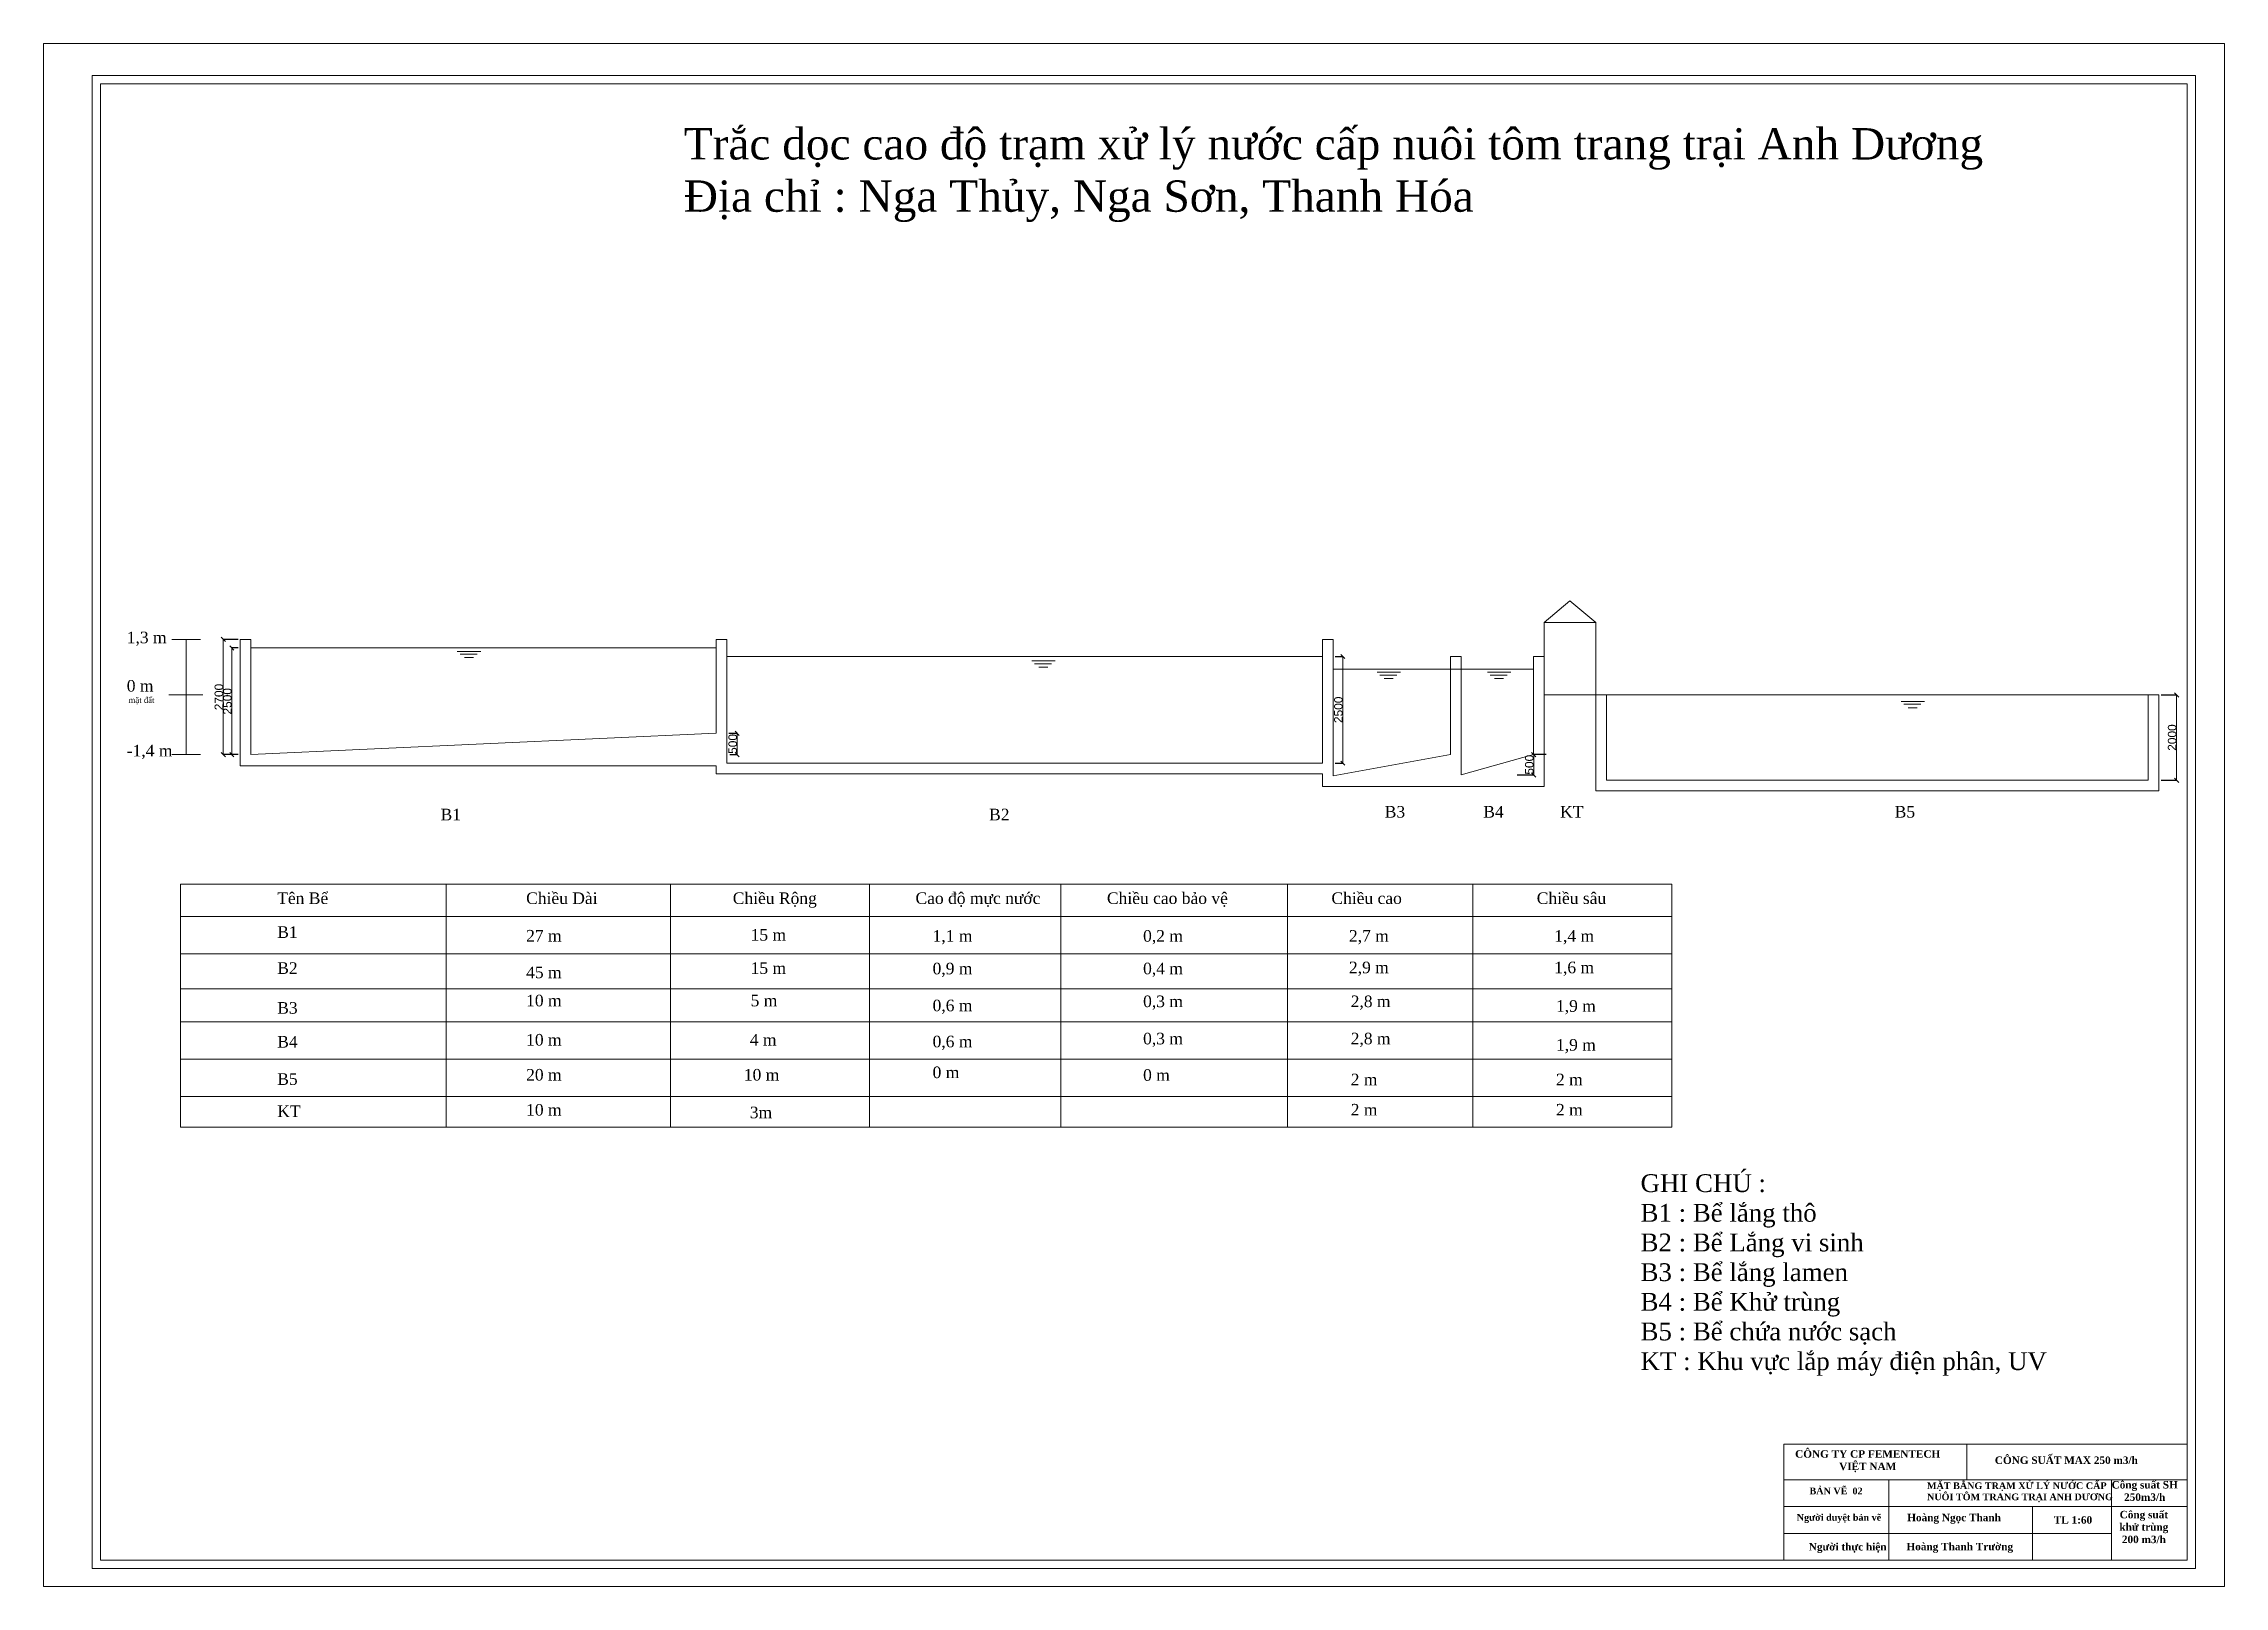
# Model space of a CAD drawing. Header units: millimetres. Extents: x 206353 to 629410, y -310207 to -126865.
# Drawn here: x 578262 to 629410, y -202063 to -165897 of the extents above; entities that cross this region are included whole.
import ezdxf

# ---------------------------------------------------------------- set-up
doc = ezdxf.new("R2010")
doc.units = ezdxf.units.MM
doc.header["$LTSCALE"] = 10
doc.header["$MEASUREMENT"] = 0
doc.layers.add('bao quanh', color=255, linetype='Continuous')
doc.layers.add('NETCHINH', color=1, linetype='Continuous', lineweight=50)
doc.styles.add('Annotative', font='arial.ttf')
doc.styles.add('CHU', font='times.ttf', dxfattribs={"height": 700})
doc.styles.add('dim', font='vnroman5.shx')
doc.dimstyles.new('iso', dxfattribs={"dimtxt": 200, "dimasz": 100, "dimexe": 2, "dimexo": 300, "dimgap": 1, "dimtad": 1, "dimtoh": 1, "dimdec": 0, "dimzin": 0, "dimdsep": 46, "dimtxsty": 'Annotative', "dimblk": 'OBLIQUE', "dimcen": 0.05, "dimclrt": 4, "dimadec": 0, "dimazin": 0, "dimtfac": 1, "dimtdec": 0, "dimtix": 1, "dimtmove": 2, "dimatfit": 3, "dimfxl": 1, "dimtolj": 1, "dimtzin": 0, "dimlwd": 5, "dimlwe": -1, "dimarcsym": 0})

msp = doc.modelspace()

# ---------------------------------------------------------------- texts
at = {"layer": 'bao quanh', "color": 2, "linetype": 'ByBlock', "lineweight": 5, "ltscale": 300, "attachment_point": 1, "style": 'dim'}
for s, width, insert, char_height in [('{\\fTimes New Roman|b0|i0|c0|p18;Trắc dọc cao độ trạm xử lý nước cấp nuôi tôm trang trại Anh Dương\\PĐịa chỉ : Nga Thủy, Nga Sơn, Thanh Hóa}', 61889.897, (593275.9, -167877.8), 734.963), ('{\\fTimes New Roman|b0|i0|c0|p18;\\P1,3 m}', 9477.405, (580212.2, -179228.5), 271.605), ('{\\fTimes New Roman|b0|i0|c0|p18;\\P0 m}', 9477.405, (580212.2, -180363), 271.605), ('{\\fTimes New Roman|b0|i0|c0|p18;\\Pmặt đất}', 9477.405, (580254, -180989.5), 135.802), ('{\\fTimes New Roman|b0|i0|c0|p18;-1,4 m}', 9477.405, (580212.2, -182335.6), 271.605), ('{\\fTimes New Roman|b0|i0|c0|p18;\\PB1}', 9477.405, (587572.1, -183380.4), 271.605), ('{\\fTimes New Roman|b0|i0|c0|p18;\\PB2}', 9477.405, (600437.2, -183380.4), 271.605), ('{\\fTimes New Roman|b0|i0|c0|p18;\\PB3}', 9477.405, (609717.2, -183316.3), 271.605), ('{\\fTimes New Roman|b0|i0|c0|p18;\\PB4}', 9477.405, (612028.8, -183316.3), 271.605), ('{\\fTimes New Roman|b0|i0|c0|p18;\\PKT}', 9477.405, (613831.6, -183316.3), 271.605), ('{\\fTimes New Roman|b0|i0|c0|p18;\\PB5}', 9477.405, (621678, -183316.3), 271.605), ('{\\fTimes New Roman|b0|i0|c0|p18;\\PTên Bể}', 9477.405, (583741.3, -185341.4), 271.605), ('{\\fTimes New Roman|b0|i0|c0|p18;\\PChiều Dài}', 9477.405, (589579.1, -185341.4), 271.605), ('{\\fTimes New Roman|b0|i0|c0|p18;\\PChiều Rộng}', 9477.405, (594425.7, -185341.4), 271.605), ('{\\fTimes New Roman|b0|i0|c0|p18;\\PCao độ mực nước}', 9477.405, (598711.4, -185341.4), 271.605), ('{\\fTimes New Roman|b0|i0|c0|p18;\\PChiều cao bảo vệ}', 9477.405, (603201.7, -185341.4), 271.605), ('{\\fTimes New Roman|b0|i0|c0|p18;\\PChiều cao}', 9477.405, (608466.7, -185341.4), 271.605), ('{\\fTimes New Roman|b0|i0|c0|p18;\\PChiều sâu}', 9477.405, (613281.9, -185341.4), 271.605), ('{\\fTimes New Roman|b0|i0|c0|p18;\\PB1}', 9477.405, (583741.3, -186136), 271.605), ('{\\fTimes New Roman|b0|i0|c0|p18;\\P27 m}', 9477.405, (589579.1, -186221.2), 271.605), ('{\\fTimes New Roman|b0|i0|c0|p18;\\P15 m}', 9477.405, (594844.2, -186200), 271.605), ('{\\fTimes New Roman|b0|i0|c0|p18;\\P1,1 m}', 9477.405, (599112.3, -186225.9), 271.605), ('{\\fTimes New Roman|b0|i0|c0|p18;\\P0,2 m}', 9477.405, (604049.6, -186225.9), 271.605), ('{\\fTimes New Roman|b0|i0|c0|p18;\\P2,7 m}', 9477.405, (608877.9, -186225.9), 271.605), ('{\\fTimes New Roman|b0|i0|c0|p18;\\P1,4 m}', 9477.405, (613693.1, -186225.9), 271.605), ('{\\fTimes New Roman|b0|i0|c0|p18;B2}', 9477.405, (583741.3, -187432.4), 271.605), ('{\\fTimes New Roman|b0|i0|c0|p18;\\P45 m}', 9477.405, (589579.1, -187081), 271.605), ('{\\fTimes New Roman|b0|i0|c0|p18;\\P15 m}', 9477.405, (594844.2, -186979.9), 271.605), ('{\\fTimes New Roman|b0|i0|c0|p18;\\P0,9 m}', 9477.405, (599112.3, -186990.8), 271.605), ('{\\fTimes New Roman|b0|i0|c0|p18;\\P0,4 m}', 9477.405, (604049.6, -186989.7), 271.605), ('{\\fTimes New Roman|b0|i0|c0|p18;\\P2,9 m}', 9477.405, (608877.9, -186965), 271.605), ('{\\fTimes New Roman|b0|i0|c0|p18;\\P1,6 m}', 9477.405, (613693.1, -186965), 271.605), ('{\\fTimes New Roman|b0|i0|c0|p18;\\P10 m}', 9477.405, (589579.1, -187740.9), 271.605), ('{\\fTimes New Roman|b0|i0|c0|p18;\\P5 m}', 9477.405, (594844.2, -187740.9), 271.605), ('{\\fTimes New Roman|b0|i0|c0|p18;\\P0,3 m}', 9477.405, (604049.6, -187759.5), 271.605), ('{\\fTimes New Roman|b0|i0|c0|p18;\\P2,8 m}', 9477.405, (608918.6, -187759.5), 271.605), ('{\\fTimes New Roman|b0|i0|c0|p18;B3}', 9477.405, (583741.3, -188366), 271.605), ('{\\fTimes New Roman|b0|i0|c0|p18;\\P0,6 m}', 9477.405, (599112.3, -187856.3), 271.605), ('{\\fTimes New Roman|b0|i0|c0|p18;1,9 m}', 9477.405, (613733.8, -188320.4), 271.605), ('{\\fTimes New Roman|b0|i0|c0|p18;B4}', 9477.405, (583741.3, -189160.6), 271.605), ('{\\fTimes New Roman|b0|i0|c0|p18;\\P10 m}', 9477.405, (589579.1, -188660.5), 271.605), ('{\\fTimes New Roman|b0|i0|c0|p18;\\P4 m}', 9477.405, (594825.2, -188660.5), 271.605), ('{\\fTimes New Roman|b0|i0|c0|p18;\\P0,6 m}', 9477.405, (599112.3, -188701.6), 271.605), ('{\\fTimes New Roman|b0|i0|c0|p18;\\P0,3 m}', 9477.405, (604049.6, -188632.2), 271.605), ('{\\fTimes New Roman|b0|i0|c0|p18;\\P2,8 m}', 9477.405, (608918.6, -188632.2), 271.605), ('{\\fTimes New Roman|b0|i0|c0|p18;1,9 m}', 9477.405, (613733.8, -189232.3), 271.605), ('{\\fTimes New Roman|b0|i0|c0|p18;B5}', 9477.405, (583741.3, -190034.6), 271.605), ('{\\fTimes New Roman|b0|i0|c0|p18;\\P20 m}', 9477.405, (589579.1, -189480.7), 271.605), ('{\\fTimes New Roman|b0|i0|c0|p18;\\P10 m}', 9477.405, (594685.1, -189480.7), 271.605), ('{\\fTimes New Roman|b0|i0|c0|p18;\\P0 m}', 9477.405, (599112.3, -189423.8), 271.605), ('{\\fTimes New Roman|b0|i0|c0|p18;\\P0 m}', 9477.405, (604049.6, -189486.5), 271.605), ('{\\fTimes New Roman|b0|i0|c0|p18;\\P2 m}', 9477.405, (608918.6, -189592.2), 271.605), ('{\\fTimes New Roman|b0|i0|c0|p18;\\P2 m}', 9477.405, (613733.8, -189592.2), 271.605), ('{\\fTimes New Roman|b0|i0|c0|p18;\\P10 m}', 9477.405, (589579.1, -190302.2), 271.605), ('{\\fTimes New Roman|b0|i0|c0|p18;\\P2 m}', 9477.405, (608918.6, -190299.7), 271.605), ('{\\fTimes New Roman|b0|i0|c0|p18;\\P2 m}', 9477.405, (613733.8, -190299.7), 271.605), ('{\\fTimes New Roman|b0|i0|c0|p18;KT}', 9477.405, (583741.3, -190789.5), 271.605), ('{\\fTimes New Roman|b0|i0|c0|p18;\\P3m}', 9477.405, (594825.2, -190364), 271.605), ('{\\fTimes New Roman|b0|i0|c0|p18;GHI CHÚ :\\PB1 : Bể lắng thô\\PB2 : Bể Lắng vi sinh\\PB3 : Bể lắng lamen \\PB4 : Bể Khử trùng\\PB5 : Bể chứa nước sạch\\PKT : Khu vực lắp máy điện phân, UV}', 16490.956, (615717.3, -192401.5), 417.185)]:
    msp.add_mtext_dynamic_manual_height_columns(s, width=width, gutter_width=1, heights=[0], dxfattribs=dict(at, insert=insert, char_height=char_height))
at = {"layer": 'NETCHINH', "lineweight": 5, "style": 'CHU'}
for s, insert, char_height, width, attachment_point in [('{\\fTimes New Roman|b1|i0|c0|p18;CÔNG TY CP FEMENTECH VIỆT NAM}', (621044.8, -198871.1), 174.496, 3904.776, 2), ('{\\fTimes New Roman|b1|i0|c0|p18;CÔNG SUẤT MAX 250 m3/h}', (625703.7, -199018.2), 174.496, 4497.12, 2), ('{\\fTimes New Roman|b1|i0|c0|p18;BẢN VẼ  02}', (619679.4, -199747.7), 157.046, 1667.37, 1), ('{\\fTimes New Roman|b1|i0|c0|p18;MẶT BẰNG TRẠM XỬ LÝ NƯỚC CẤP NUÔI TÔM TRANG TRẠI ANH DƯƠNG}', (622435.2, -199624.7), 157.046, 4436.516, 1), ('{\\fTimes New Roman|b1|i0|c0|p18;Công suất SH\\P250m3/h}', (627541.2, -199593.4), 174.496, 4497.12, 2), ('{\\fTimes New Roman|b1|i0|c0|p18;Người duyệt bản vẽ}', (619380.5, -200368.6), 157.046, 2292.623, 1), ('{\\fTimes New Roman|b1|i0|c0|p18;Hoàng Ngọc Thanh}', (621972, -200361.4), 174.496, 5342.312, 1), ('{\\fTimes New Roman|b1|i0|c0|p18;TL 1:60}', (625409.1, -200417.6), 174.496, 1667.37, 1), ('{\\fTimes New Roman|b1|i0|c0|p18;Công suất \\Pkhử trùng\\P200 m3/h}', (627521.8, -200292.7), 174.496, 4497.12, 2), ('{\\fTimes New Roman|b1|i0|c0|p18;Người thực hiện}', (619663.3, -201046.8), 174.496, 2196.04, 1), ('{\\fTimes New Roman|b1|i0|c0|p18;Hoàng Thanh Trường}', (621953.9, -201042.3), 174.496, 2769.101, 1)]:
    msp.add_mtext(s, dxfattribs=dict(at, insert=insert, char_height=char_height, width=width, attachment_point=attachment_point))

# ---------------------------------------------------------------- blocks, each defined once
blk = doc.blocks.new('_Oblique')
at = {"color": 0, "linetype": 'ByBlock', "lineweight": -2}
blk.add_line((-0.5, -0.5), (0.5, 0.5), dxfattribs=at)
blk = doc.blocks.new('*D104')
at = {"layer": 'bao quanh', "color": 0, "ltscale": 300, "transparency": 16777216}
for p, q in [((582822, -180064), (582674, -180064)), ((582822, -182564), (582674, -182564))]:
    blk.add_line(p, q, dxfattribs=at)
at = {"layer": 'bao quanh', "color": 0, "lineweight": 5, "ltscale": 300, "transparency": 16777216}
blk.add_line((582676, -180064), (582676, -182564), dxfattribs=at)
at = {"layer": 'Defpoints', "color": 0, "linetype": 'ByBlock', "lineweight": 5, "ltscale": 300, "transparency": 16777216}
for p in [(583122, -180064), (582676, -182564), (583122, -182564)]:
    blk.add_point(p, dxfattribs=at)
at = {"layer": 'bao quanh', "color": 0, "linetype": 'ByBlock', "lineweight": 5, "ltscale": 300, "transparency": 16777216, "xscale": 100, "yscale": 100, "zscale": 100}
for p, rotation in [((582676, -180064), 90), ((582676, -182564), 270)]:
    blk.add_blockref('_Oblique', p, dxfattribs=dict(at, rotation=rotation))
at = {"layer": 'bao quanh', "color": 4, "linetype": 'ByBlock', "lineweight": 5, "ltscale": 300, "transparency": 16777216, "insert": (582573, -181314), "char_height": 200, "attachment_point": 5, "rotation": 90, "style": 'Annotative'}
blk.add_mtext('\\A1;2500', dxfattribs=at)
blk = doc.blocks.new('nc')
at = {"layer": 'bao quanh', "color": 2, "linetype": 'ByBlock', "lineweight": 5, "ltscale": 300}
for p, q in [((587965, -180143), (588515, -180143)), ((588030, -180208), (588427, -180208)), ((588135, -180288), (588341, -180288))]:
    blk.add_line(p, q, dxfattribs=at)
blk = doc.blocks.new('*D105')
at = {"layer": 'bao quanh', "color": 0, "ltscale": 300, "transparency": 16777216}
for p, q in [((594335, -182064), (594530, -182064)), ((594357, -182564), (594530, -182564))]:
    blk.add_line(p, q, dxfattribs=at)
at = {"layer": 'bao quanh', "color": 0, "lineweight": 5, "ltscale": 300, "transparency": 16777216}
blk.add_line((594528, -182064), (594528, -182564), dxfattribs=at)
at = {"layer": 'Defpoints', "color": 0, "linetype": 'ByBlock', "lineweight": 5, "ltscale": 300, "transparency": 16777216}
for p in [(594035, -182064), (594057, -182564), (594528, -182564)]:
    blk.add_point(p, dxfattribs=at)
at = {"layer": 'bao quanh', "color": 0, "linetype": 'ByBlock', "lineweight": 5, "ltscale": 300, "transparency": 16777216, "xscale": 100, "yscale": 100, "zscale": 100}
for p, rotation in [((594528, -182064), 90), ((594528, -182564), 270)]:
    blk.add_blockref('_Oblique', p, dxfattribs=dict(at, rotation=rotation))
at = {"layer": 'bao quanh', "color": 4, "linetype": 'ByBlock', "lineweight": 5, "ltscale": 300, "transparency": 16777216, "insert": (594425, -182314), "char_height": 200, "attachment_point": 5, "rotation": 90, "style": 'Annotative'}
blk.add_mtext('\\A1;500', dxfattribs=at)
blk = doc.blocks.new('*D106')
at = {"layer": 'bao quanh', "color": 0, "ltscale": 300, "transparency": 16777216}
for p, q in [((608555, -180264), (608736, -180264)), ((608555, -182764), (608736, -182764))]:
    blk.add_line(p, q, dxfattribs=at)
at = {"layer": 'bao quanh', "color": 0, "lineweight": 5, "ltscale": 300, "transparency": 16777216}
blk.add_line((608734, -180264), (608734, -182764), dxfattribs=at)
at = {"layer": 'Defpoints', "color": 0, "linetype": 'ByBlock', "lineweight": 5, "ltscale": 300, "transparency": 16777216}
for p in [(608255, -180264), (608255, -182764), (608734, -182764)]:
    blk.add_point(p, dxfattribs=at)
at = {"layer": 'bao quanh', "color": 0, "linetype": 'ByBlock', "lineweight": 5, "ltscale": 300, "transparency": 16777216, "xscale": 100, "yscale": 100, "zscale": 100}
for p, rotation in [((608734, -180264), 90), ((608734, -182764), 270)]:
    blk.add_blockref('_Oblique', p, dxfattribs=dict(at, rotation=rotation))
at = {"layer": 'bao quanh', "color": 4, "linetype": 'ByBlock', "lineweight": 5, "ltscale": 300, "transparency": 16777216, "insert": (608631, -181514), "char_height": 200, "attachment_point": 5, "rotation": 90, "style": 'Annotative'}
blk.add_mtext('\\A1;2500', dxfattribs=at)
blk = doc.blocks.new('*D107')
at = {"layer": 'bao quanh', "color": 0, "ltscale": 300, "transparency": 16777216}
for p, q in [((627926, -181164), (628291, -181164)), ((627926, -183164), (628291, -183164))]:
    blk.add_line(p, q, dxfattribs=at)
at = {"layer": 'bao quanh', "color": 0, "lineweight": 5, "ltscale": 300, "transparency": 16777216}
blk.add_line((628289, -181164), (628289, -183164), dxfattribs=at)
at = {"layer": 'Defpoints', "color": 0, "linetype": 'ByBlock', "lineweight": 5, "ltscale": 300, "transparency": 16777216}
for p in [(627626, -181164), (627626, -183164), (628289, -183164)]:
    blk.add_point(p, dxfattribs=at)
at = {"layer": 'bao quanh', "color": 0, "linetype": 'ByBlock', "lineweight": 5, "ltscale": 300, "transparency": 16777216, "xscale": 100, "yscale": 100, "zscale": 100}
for p, rotation in [((628289, -181164), 90), ((628289, -183164), 270)]:
    blk.add_blockref('_Oblique', p, dxfattribs=dict(at, rotation=rotation))
at = {"layer": 'bao quanh', "color": 4, "linetype": 'ByBlock', "lineweight": 5, "ltscale": 300, "transparency": 16777216, "insert": (628186, -182164), "char_height": 200, "attachment_point": 5, "rotation": 90, "style": 'Annotative'}
blk.add_mtext('\\A1;2000', dxfattribs=at)
blk = doc.blocks.new('*D108')
at = {"layer": 'bao quanh', "color": 0, "lineweight": 5, "ltscale": 300, "transparency": 16777216}
blk.add_line((613212, -182564), (613212, -183039), dxfattribs=at)
at = {"layer": 'bao quanh', "color": 0, "ltscale": 300, "transparency": 16777216}
for p, q in [((613503, -182564), (613214, -182564)), ((612822, -183039), (613214, -183039))]:
    blk.add_line(p, q, dxfattribs=at)
at = {"layer": 'Defpoints', "color": 0, "linetype": 'ByBlock', "lineweight": 5, "ltscale": 300, "transparency": 16777216}
for p in [(613203, -182564), (612522, -183039), (613212, -183039)]:
    blk.add_point(p, dxfattribs=at)
at = {"layer": 'bao quanh', "color": 0, "linetype": 'ByBlock', "lineweight": 5, "ltscale": 300, "transparency": 16777216, "xscale": 100, "yscale": 100, "zscale": 100}
for p, rotation in [((613212, -182564), 90), ((613212, -183039), 270)]:
    blk.add_blockref('_Oblique', p, dxfattribs=dict(at, rotation=rotation))
at = {"layer": 'bao quanh', "color": 4, "linetype": 'ByBlock', "lineweight": 5, "ltscale": 300, "transparency": 16777216, "insert": (613109, -182801), "char_height": 200, "attachment_point": 5, "rotation": 90, "style": 'Annotative'}
blk.add_mtext('\\A1;500', dxfattribs=at)
blk = doc.blocks.new('*D109')
at = {"layer": 'bao quanh', "color": 0, "ltscale": 300, "transparency": 16777216}
for p, q in [((582822, -179864), (582474, -179864)), ((582822, -182564), (582474, -182564))]:
    blk.add_line(p, q, dxfattribs=at)
at = {"layer": 'bao quanh', "color": 0, "lineweight": 5, "ltscale": 300, "transparency": 16777216}
blk.add_line((582476, -182564), (582476, -179864), dxfattribs=at)
at = {"layer": 'Defpoints', "color": 0, "linetype": 'ByBlock', "lineweight": 5, "ltscale": 300, "transparency": 16777216}
for p in [(582476, -179864), (583122, -179864), (583122, -182564)]:
    blk.add_point(p, dxfattribs=at)
at = {"layer": 'bao quanh', "color": 0, "linetype": 'ByBlock', "lineweight": 5, "ltscale": 300, "transparency": 16777216, "xscale": 100, "yscale": 100, "zscale": 100}
for p, rotation in [((582476, -179864), 90), ((582476, -182564), 270)]:
    blk.add_blockref('_Oblique', p, dxfattribs=dict(at, rotation=rotation))
at = {"layer": 'bao quanh', "color": 4, "linetype": 'ByBlock', "lineweight": 5, "ltscale": 300, "transparency": 16777216, "insert": (582373, -181214), "char_height": 200, "attachment_point": 5, "rotation": 90, "style": 'Annotative'}
blk.add_mtext('\\A1;2700', dxfattribs=at)

# ---------------------------------------------------------------- dimensions: what is measured, and where the dimension line sits
at = {"layer": 'bao quanh', "color": 2, "linetype": 'ByBlock', "lineweight": 5, "ltscale": 300}
for base, p1, p2, picture, middle in [((582476, -179863.5), (583122.1, -182563.5), (583122.1, -179863.5), '*D109', (582372.9, -181213.5)), ((582676, -182563.5), (583122.1, -180063.5), (583122.1, -182563.5), '*D104', (582572.8, -181313.5)), ((608734.3, -182763.5), (608254.6, -180263.5), (608254.6, -182763.5), '*D106', (608631.2, -181513.5)), ((628288.7, -183163.5), (627626, -181163.5), (627626, -183163.5), '*D107', (628185.6, -182163.5)), ((594527.8, -182563.5), (594034.6, -182063.5), (594057.4, -182563.5), '*D105', (594424.7, -182313.5))]:
    dim = msp.add_linear_dim(base=base, p1=p1, p2=p2, angle=90, dimstyle='iso', dxfattribs=at)
    dim.commit()
    dim.dimension.update_dxf_attribs({"geometry": picture, "text_midpoint": middle})
dim = msp.add_linear_dim(base=(613211.8, -183038.5), p1=(613203.3, -182563.5), p2=(612521.7, -183038.5), angle=90, text='500', dimstyle='iso', dxfattribs=at)
dim.commit()
dim.dimension.update_dxf_attribs({"geometry": '*D108', "text_midpoint": (613108.7, -182801)})

# ---------------------------------------------------------------- linework, layer by layer
at = {"layer": 'bao quanh', "color": 2, "linetype": 'ByBlock', "lineweight": 5, "ltscale": 300}
for p, q in [((614061.1, -178960.5), (613453.3, -179463.5)), ((614668.9, -179463.5), (614061.1, -178960.5)), ((614668.9, -179463.5), (613453.3, -179463.5)), ((613453.3, -180263.5), (613453.3, -179463.5)), ((614668.9, -181163.5), (614668.9, -179463.5)), ((581603.5, -179863.5), (581267.4, -179863.5)), ((581603.5, -181163.5), (581603.5, -179863.5)), ((581603.5, -179863.5), (581939.5, -179863.5)), ((582872.1, -179863.5), (583122.1, -179863.5)), ((594034.6, -179863.5), (594284.6, -179863.5)), ((608254.6, -179863.5), (608504.6, -179863.5)), ((608254.6, -179863.5), (608254.6, -182763.5)), ((608504.6, -179863.5), (608504.6, -183063.5)), ((583122.1, -180063.5), (594034.6, -180063.5)), ((583122.1, -182563.5), (583122.1, -180163.5)), ((594284.6, -180263.5), (608254.6, -180263.5)), ((608254.6, -180263.5), (608254.6, -182763.5)), ((611257.7, -180263.5), (611507.7, -180263.5)), ((611257.7, -180263.5), (611257.7, -182563.5)), ((611507.7, -180263.5), (611507.7, -183038.5)), ((613203.3, -180263.5), (613453.3, -180263.5)), ((613203.3, -180263.5), (613203.3, -182563.5)), ((613453.3, -180263.5), (613453.3, -183313.5)), ((608504.6, -180563.5), (611257.7, -180563.5)), ((610450.2, -180563.5), (613203.3, -180563.5)), ((613203.3, -180563.5), (611507.7, -180563.5)), ((581603.5, -181163.5), (581196.3, -181163.5)), ((581603.5, -181163.5), (581603.5, -182563.5)), ((581603.5, -181163.5), (581996.8, -181163.5)), ((583122.1, -181163.5), (583122.1, -182563.5)), ((614668.9, -181163.5), (613453.3, -181163.5)), ((614668.9, -183413.5), (614668.9, -181163.5)), ((614668.9, -181163.5), (614918.9, -181163.5)), ((614918.9, -181163.5), (614918.9, -183163.5)), ((627626, -181163.5), (614918.9, -181163.5)), ((627626, -183163.5), (627626, -181163.5)), ((627876, -181163.5), (627626, -181163.5)), ((627876, -183413.5), (627876, -181163.5)), ((581603.5, -182563.5), (581267.4, -182563.5)), ((581603.5, -182563.5), (581939.5, -182563.5)), ((594284.6, -182302.3), (594284.6, -182763.5)), ((608504.6, -183063.5), (611257.7, -182563.5)), ((611507.7, -183038.5), (613203.3, -182563.5)), ((582872.1, -182825.3), (594034.6, -182825.3)), ((594034.6, -182825.3), (594034.6, -183013.5)), ((608254.6, -183013.5), (594034.6, -183013.5)), ((608254.6, -182763.5), (594284.6, -182763.5)), ((608254.6, -183013.5), (608254.6, -183313.5)), ((608504.6, -183013.5), (608504.6, -183063.5)), ((611507.7, -183313.5), (608254.6, -183313.5)), ((613453.3, -183313.5), (610200.2, -183313.5)), ((614668.9, -183413.5), (627876, -183413.5)), ((614918.9, -183163.5), (627626, -183163.5)), ((581469.2, -185597.9), (581469.2, -191300.7)), ((581469.2, -185597.9), (611781.5, -185597.9)), ((587702.5, -185597.9), (587702.5, -191300.7)), ((592964.5, -185597.9), (592964.5, -191300.7)), ((597631.9, -185597.9), (597631.9, -191300.7)), ((602118.2, -185597.9), (602118.2, -191300.7)), ((607437.6, -185597.9), (607437.6, -191300.7)), ((611781.5, -185597.9), (611781.5, -191300.7)), ((611781.5, -185597.9), (616448.3, -185597.9)), ((616448.3, -185597.9), (616448.3, -191300.7)), ((581469.2, -186356.4), (611781.5, -186356.4)), ((611781.5, -186356.4), (616448.3, -186356.4)), ((581469.2, -187237.2), (611781.5, -187237.2)), ((611781.5, -187237.2), (616448.3, -187237.2)), ((581469.2, -188053.5), (611781.5, -188053.5)), ((611781.5, -188053.5), (616448.3, -188053.5)), ((581469.2, -188829.6), (611781.5, -188829.6)), ((611781.5, -188829.6), (616448.3, -188829.6)), ((581469.2, -189705.7), (611781.5, -189705.7)), ((611781.5, -189705.7), (616448.3, -189705.7)), ((581469.2, -190579.7), (611781.5, -190579.7)), ((611781.5, -190579.7), (616448.3, -190579.7)), ((581469.2, -191300.7), (611781.5, -191300.7)), ((611781.5, -191300.7), (616448.3, -191300.7))]:
    msp.add_line(p, q, dxfattribs=at)
for points in [[(582872.1, -182825.3), (582872.1, -180563.5), (582872.1, -179863.5)], [(594034.6, -179863.5), (594034.6, -182063.5), (583122.1, -182563.5), (583122.1, -180563.5), (583122.1, -179863.5)], [(594284.6, -179863.5), (594284.6, -182302.3)]]:
    msp.add_lwpolyline(points, dxfattribs=at)
at = {"layer": 'NETCHINH', "color": 5, "lineweight": 5}
for p, q in [((628545.8, -198727.2), (619079.6, -198727.2)), ((619079.6, -198727.2), (619079.6, -201449.3)), ((623371.3, -199564.8), (623371.3, -198727.2)), ((628545.8, -199564.8), (619079.6, -199564.8)), ((621537, -199564.8), (621537, -201449.3)), ((626763.8, -201449.3), (626763.8, -199564.8)), ((628545.8, -200193), (619079.6, -200193)), ((624907.6, -200193), (624907.6, -201449.3)), ((619079.6, -200821.2), (626763.8, -200821.2))]:
    msp.add_line(p, q, dxfattribs=at)
for points in [[(629410.4, -202062.6), (629410.4, -165896.9), (578261.8, -165896.9), (578261.8, -202062.6), (629410.4, -202062.6)], [(579593.5, -201449.3), (579593.5, -166841), (628539.6, -166841), (628539.6, -201449.3), (579593.5, -201449.3)]]:
    msp.add_lwpolyline(points, dxfattribs=at)
msp.add_lwpolyline([(579399.6, -201643.2), (628733.4, -201643.2), (628733.4, -166647.1), (579399.6, -166647.1)], close=True, dxfattribs=at)

# ---------------------------------------------------------------- block references
at = {"layer": 'bao quanh', "color": 2, "linetype": 'ByBlock', "lineweight": 5}
for p in [(0, 0), (13472.1, -225.1), (21571, -491.8), (24159.7, -491.8), (33860.8, -1175.6)]:
    msp.add_blockref('nc', p, dxfattribs=at)

msp.set_redraw_order([(e.dxf.handle, doc.entitydb.next_handle()) for e in msp.query("TEXT MTEXT ATTDEF DIMENSION ARC_DIMENSION")])  # texts and dimensions are drawn at this point

doc.saveas('drawing.dxf')
